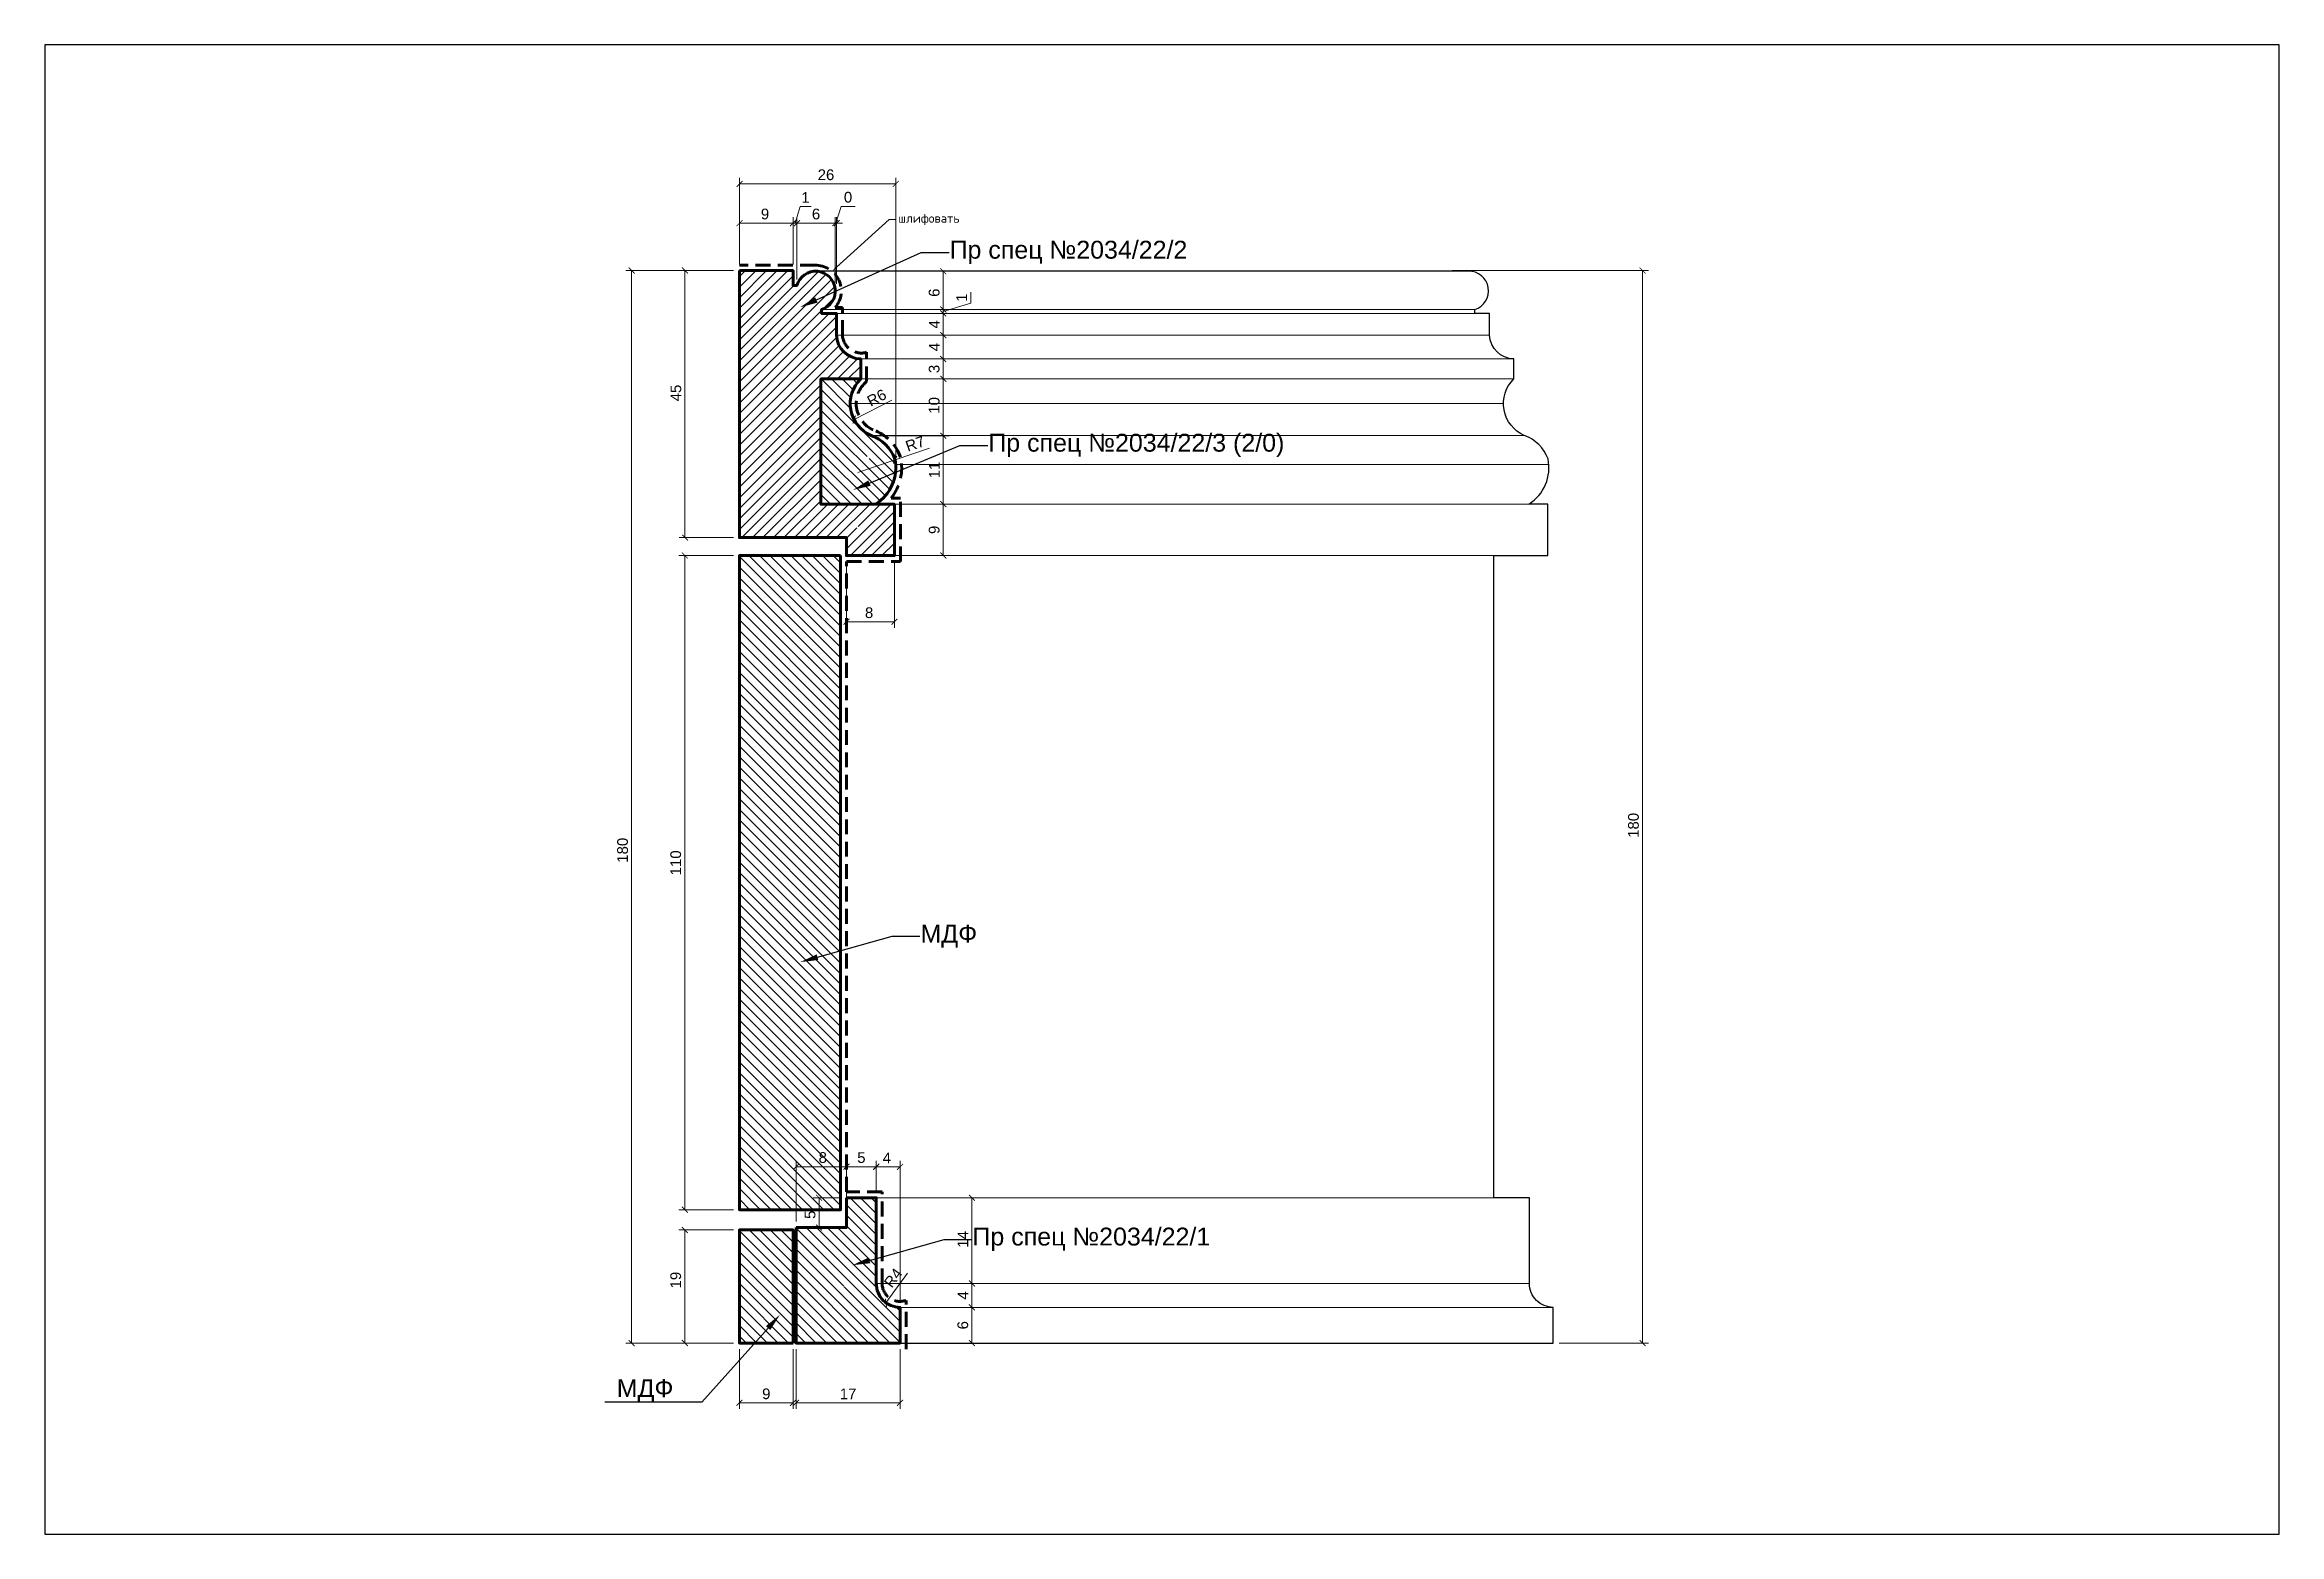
# Model space of a CAD drawing. Header units: inches. Extents: x 338 to 713, y 1045 to 1295.
import ezdxf
from ezdxf import colors
from ezdxf.entities.mleader import LeaderData, LeaderLine
from ezdxf.math import Vec2, Vec3

# ---------------------------------------------------------------- set-up
doc = ezdxf.new("R2010")
doc.units = ezdxf.units.IN
doc.header["$MEASUREMENT"] = 0
doc.linetypes.add('HIDDEN', pattern=[0.375, 0.25, -0.125])
doc.layers.add('Outside panel', color=7, linetype='Continuous', lineweight=18, true_color=0x7f5e57)
doc.layers.add('линия 50', color=1, linetype='Continuous', lineweight=140)
doc.layers.add('служебный слой РАЗМЕРЫ', color=7, linetype='Continuous', lineweight=9)
doc.layers.add('размеры в модели', color=7, linetype='Continuous')
doc.styles.get("Standard").update_dxf_attribs({"font": 'arial.ttf'})
doc.styles.add('ЕСКД профили текст', font='isocpeur.ttf')
doc.dimstyles.new('M_1', dxfattribs={"dimtxt": 1.8, "dimasz": 1, "dimexe": 1, "dimexo": 1, "dimgap": 0.6, "dimtad": 1, "dimdec": 0, "dimdsep": 46, "dimtxsty": 'Standard', "dimblk": 'ARCHTICK', "dimcen": -5, "dimclrd": 7, "dimclre": 7, "dimclrt": 7, "dimadec": 0, "dimazin": 0, "dimtfac": 1, "dimtdec": 0, "dimtmove": 0, "dimatfit": 3, "dimfxl": 1, "dimtolj": 1, "dimtzin": 0, "dimlwd": 5, "dimlwe": 5, "dimarcsym": 0})
pattern_1 = [(135, (-309787.5967, 95882.6299), (-0.8838834765, -0.8838834765), [])]
pattern_2 = [(135, (-305608.9844, 95518.2018), (-0.8838834765, -0.8838834765), [])]

msp = doc.modelspace()

# ---------------------------------------------------------------- blocks, each defined once
blk = doc.blocks.new('_ArchTick')
at = {"color": 0, "linetype": 'ByBlock', "const_width": 0.15}
blk.add_lwpolyline([(-0.5, -0.5), (0.5, 0.5)], dxfattribs=at)
blk = doc.blocks.new('*D32')
at = {"color": 7, "lineweight": 5, "ltscale": 1000, "transparency": 16777216}
for p, q in [((573.8, 1257.43), (606.74, 1257.43)), ((605.74, 1257.43), (605.74, 1077.43)), ((591.76, 1077.43), (606.74, 1077.43))]:
    blk.add_line(p, q, dxfattribs=at)
at = {"layer": 'Defpoints', "color": 0, "ltscale": 1000, "transparency": 16777216}
for p in [(572.8, 1257.43), (590.76, 1077.43), (605.74, 1077.43)]:
    blk.add_point(p, dxfattribs=at)
at = {"color": 7, "lineweight": 5, "ltscale": 1000, "transparency": 16777216}
for p, rotation in [((605.74, 1257.43), 90), ((605.74, 1077.43), 270)]:
    blk.add_blockref('_ArchTick', p, dxfattribs=dict(at, rotation=rotation))
at = {"color": 7, "ltscale": 1000, "transparency": 16777216, "insert": (604.22, 1164.32), "char_height": 1.8, "attachment_point": 5, "rotation": 90}
blk.add_mtext('\\A1;180', dxfattribs=at)
blk = doc.blocks.new('*D31')
at = {"layer": 'Defpoints', "color": 0, "ltscale": 1000, "transparency": 16777216}
for p in [(481.14, 1107), (477.14, 1101.82), (481.14, 1083.43)]:
    blk.add_point(p, dxfattribs=at)
at = {"layer": 'размеры в модели', "color": 7, "lineweight": 5, "ltscale": 1000, "transparency": 16777216}
for p, q in [((477.14, 1102.82), (477.14, 1108)), ((477.14, 1107), (481.14, 1107)), ((481.14, 1084.43), (481.14, 1108))]:
    blk.add_line(p, q, dxfattribs=at)
at = {"layer": 'размеры в модели', "color": 7, "lineweight": 5, "ltscale": 1000, "transparency": 16777216, "rotation": 180}
blk.add_blockref('_ArchTick', (477.14, 1107), dxfattribs=at)
at = {"layer": 'размеры в модели', "color": 7, "lineweight": 5, "ltscale": 1000, "transparency": 16777216}
blk.add_blockref('_ArchTick', (481.14, 1107), dxfattribs=at)
at = {"layer": 'размеры в модели', "color": 7, "ltscale": 1000, "transparency": 16777216, "insert": (478.92, 1108.5), "char_height": 1.8, "attachment_point": 5}
blk.add_mtext('\\A1;4', dxfattribs=at)
blk = doc.blocks.new('*D30')
at = {"layer": 'Defpoints', "color": 0, "ltscale": 1000, "transparency": 16777216}
for p in [(480.2, 1218.22), (480.2, 1209.61), (488.39, 1209.61)]:
    blk.add_point(p, dxfattribs=at)
at = {"layer": 'размеры в модели', "color": 7, "lineweight": 5, "ltscale": 1000, "transparency": 16777216}
for p, q in [((481.2, 1218.22), (489.39, 1218.22)), ((488.39, 1218.22), (488.39, 1209.61)), ((481.2, 1209.61), (489.39, 1209.61))]:
    blk.add_line(p, q, dxfattribs=at)
for p, rotation in [((488.39, 1218.22), 90), ((488.39, 1209.61), 270)]:
    blk.add_blockref('_ArchTick', p, dxfattribs=dict(at, rotation=rotation))
at = {"layer": 'размеры в модели', "color": 7, "ltscale": 1000, "transparency": 16777216, "insert": (486.87, 1213.91), "char_height": 1.8, "attachment_point": 5, "rotation": 90}
blk.add_mtext('\\A1;9', dxfattribs=at)
blk = doc.blocks.new('*D29')
at = {"layer": 'Defpoints', "color": 0, "ltscale": 1000, "transparency": 16777216}
for p in [(476.41, 1229.71), (480.2, 1218.22), (488.39, 1218.22)]:
    blk.add_point(p, dxfattribs=at)
at = {"layer": 'размеры в модели', "color": 7, "lineweight": 5, "ltscale": 1000, "transparency": 16777216}
for p, q in [((477.41, 1229.71), (489.39, 1229.71)), ((488.39, 1229.71), (488.39, 1218.22)), ((481.2, 1218.22), (489.39, 1218.22))]:
    blk.add_line(p, q, dxfattribs=at)
for p, rotation in [((488.39, 1229.71), 90), ((488.39, 1218.22), 270)]:
    blk.add_blockref('_ArchTick', p, dxfattribs=dict(at, rotation=rotation))
at = {"layer": 'размеры в модели', "color": 7, "ltscale": 1000, "transparency": 16777216, "insert": (486.89, 1223.97), "char_height": 1.8, "attachment_point": 5, "rotation": 90}
blk.add_mtext('\\A1;11', dxfattribs=at)
blk = doc.blocks.new('*D28')
at = {"layer": 'Defpoints', "color": 0, "ltscale": 1000, "transparency": 16777216}
for p in [(474.58, 1239.26), (476.41, 1229.71), (488.39, 1229.71)]:
    blk.add_point(p, dxfattribs=at)
at = {"layer": 'размеры в модели', "color": 7, "lineweight": 5, "ltscale": 1000, "transparency": 16777216}
for p, q in [((475.58, 1239.26), (489.39, 1239.26)), ((488.39, 1239.26), (488.39, 1229.71)), ((477.41, 1229.71), (489.39, 1229.71))]:
    blk.add_line(p, q, dxfattribs=at)
for p, rotation in [((488.39, 1239.26), 90), ((488.39, 1229.71), 270)]:
    blk.add_blockref('_ArchTick', p, dxfattribs=dict(at, rotation=rotation))
at = {"layer": 'размеры в модели', "color": 7, "ltscale": 1000, "transparency": 16777216, "insert": (486.87, 1234.8), "char_height": 1.8, "attachment_point": 5, "rotation": 90}
blk.add_mtext('\\A1;10', dxfattribs=at)
blk = doc.blocks.new('*D27')
at = {"layer": 'Defpoints', "color": 0, "ltscale": 1000, "transparency": 16777216}
for p in [(474.08, 1223.56), (480.31, 1225.66)]:
    blk.add_point(p, dxfattribs=at)
at = {"layer": 'размеры в модели', "color": 7, "lineweight": 5, "ltscale": 1000, "transparency": 16777216}
for p in [(486.1, 1227.61), (474.08, 1223.56)]:
    blk.add_line(p, (480.31, 1225.66), dxfattribs=at)
blk.add_arc((474.08, 1223.56), 6.58, 9.942, 20.0543, dxfattribs=at)
at = {"layer": 'размеры в модели', "color": 7, "lineweight": 5, "ltscale": 1000, "transparency": 16777216, "rotation": 198.6460962996273}
blk.add_blockref('_ArchTick', (480.31, 1225.66), dxfattribs=at)
at = {"layer": 'размеры в модели', "color": 7, "ltscale": 1000, "transparency": 16777216, "insert": (483.67, 1228.38), "char_height": 1.8, "attachment_point": 5, "rotation": 18.6461}
blk.add_mtext('\\A1;R7', dxfattribs=at)
blk = doc.blocks.new('*D26')
at = {"layer": 'Defpoints', "color": 0, "ltscale": 1000, "transparency": 16777216}
for p in [(478.61, 1235.1), (473.44, 1232.42)]:
    blk.add_point(p, dxfattribs=at)
at = {"layer": 'размеры в модели', "color": 7, "lineweight": 5, "ltscale": 1000, "transparency": 16777216}
blk.add_line((479.74, 1235.68), (473.44, 1232.42), dxfattribs=at)
at = {"layer": 'размеры в модели', "color": 7, "lineweight": 5, "ltscale": 1000, "transparency": 16777216, "rotation": 207.3453909267124}
blk.add_blockref('_ArchTick', (473.44, 1232.42), dxfattribs=at)
at = {"layer": 'размеры в модели', "color": 7, "ltscale": 1000, "transparency": 16777216, "insert": (477.22, 1236.09), "char_height": 1.8, "attachment_point": 5, "rotation": 27.3454}
blk.add_mtext('\\A1;R6', dxfattribs=at)
blk = doc.blocks.new('*D25')
at = {"layer": 'Defpoints', "color": 0, "ltscale": 1000, "transparency": 16777216}
for p in [(474.53, 1242.59), (474.58, 1239.26), (488.39, 1239.26)]:
    blk.add_point(p, dxfattribs=at)
at = {"layer": 'размеры в модели', "color": 7, "lineweight": 5, "ltscale": 1000, "transparency": 16777216}
for p, q in [((475.53, 1242.59), (489.39, 1242.59)), ((488.39, 1242.59), (488.39, 1239.26)), ((475.58, 1239.26), (489.39, 1239.26))]:
    blk.add_line(p, q, dxfattribs=at)
for p, rotation in [((488.39, 1242.59), 90), ((488.39, 1239.26), 270)]:
    blk.add_blockref('_ArchTick', p, dxfattribs=dict(at, rotation=rotation))
at = {"layer": 'размеры в модели', "color": 7, "ltscale": 1000, "transparency": 16777216, "insert": (486.87, 1240.92), "char_height": 1.8, "attachment_point": 5, "rotation": 90}
blk.add_mtext('\\A1;3', dxfattribs=at)
blk = doc.blocks.new('*D24')
at = {"layer": 'Defpoints', "color": 0, "ltscale": 1000, "transparency": 16777216}
for p in [(470.46, 1246.59), (474.53, 1242.59), (488.39, 1242.59)]:
    blk.add_point(p, dxfattribs=at)
at = {"layer": 'размеры в модели', "color": 7, "lineweight": 5, "ltscale": 1000, "transparency": 16777216}
for p, q in [((471.46, 1246.59), (489.39, 1246.59)), ((488.39, 1246.59), (488.39, 1242.59)), ((475.53, 1242.59), (489.39, 1242.59))]:
    blk.add_line(p, q, dxfattribs=at)
for p, rotation in [((488.39, 1246.59), 90), ((488.39, 1242.59), 270)]:
    blk.add_blockref('_ArchTick', p, dxfattribs=dict(at, rotation=rotation))
at = {"layer": 'размеры в модели', "color": 7, "ltscale": 1000, "transparency": 16777216, "insert": (486.89, 1244.59), "char_height": 1.8, "attachment_point": 5, "rotation": 90}
blk.add_mtext('\\A1;4', dxfattribs=at)
blk = doc.blocks.new('*D23')
at = {"layer": 'Defpoints', "color": 0, "ltscale": 1000, "transparency": 16777216}
for p in [(467.96, 1250.25), (470.46, 1246.59), (488.39, 1246.59)]:
    blk.add_point(p, dxfattribs=at)
at = {"layer": 'размеры в модели', "color": 7, "lineweight": 5, "ltscale": 1000, "transparency": 16777216}
for p, q in [((468.96, 1250.25), (489.39, 1250.25)), ((488.39, 1250.25), (488.39, 1246.59)), ((471.46, 1246.59), (489.39, 1246.59))]:
    blk.add_line(p, q, dxfattribs=at)
for p, rotation in [((488.39, 1250.25), 90), ((488.39, 1246.59), 270)]:
    blk.add_blockref('_ArchTick', p, dxfattribs=dict(at, rotation=rotation))
at = {"layer": 'размеры в модели', "color": 7, "ltscale": 1000, "transparency": 16777216, "insert": (486.89, 1248.42), "char_height": 1.8, "attachment_point": 5, "rotation": 90}
blk.add_mtext('\\A1;4', dxfattribs=at)
blk = doc.blocks.new('*D22')
at = {"layer": 'Defpoints', "color": 0, "ltscale": 1000, "transparency": 16777216}
for p in [(467.96, 1250.89), (467.96, 1250.25), (488.39, 1250.25)]:
    blk.add_point(p, dxfattribs=at)
at = {"layer": 'размеры в модели', "color": 7, "lineweight": 5, "ltscale": 1000, "transparency": 16777216}
for p, q in [((493, 1251.95), (493, 1253.81)), ((468.96, 1250.89), (489.39, 1250.89)), ((468.96, 1250.25), (489.39, 1250.25)), ((488.39, 1250.57), (493, 1251.95)), ((488.39, 1250.89), (488.39, 1251.89)), ((488.39, 1250.89), (488.39, 1250.25)), ((488.39, 1250.89), (488.39, 1250.25)), ((488.39, 1250.25), (488.39, 1249.25))]:
    blk.add_line(p, q, dxfattribs=at)
for p, rotation in [((488.39, 1250.89), 270), ((488.39, 1250.25), 90)]:
    blk.add_blockref('_ArchTick', p, dxfattribs=dict(at, rotation=rotation))
at = {"layer": 'размеры в модели', "color": 7, "ltscale": 1000, "transparency": 16777216, "insert": (491.49, 1252.88), "char_height": 1.8, "attachment_point": 5, "rotation": 90}
blk.add_mtext('\\A1;1', dxfattribs=at)
blk = doc.blocks.new('*D21')
at = {"layer": 'Defpoints', "color": 0, "ltscale": 1000, "transparency": 16777216}
for p in [(466.99, 1257.32), (467.96, 1250.89), (488.39, 1250.89)]:
    blk.add_point(p, dxfattribs=at)
at = {"layer": 'размеры в модели', "color": 7, "lineweight": 5, "ltscale": 1000, "transparency": 16777216}
for p, q in [((467.99, 1257.32), (489.39, 1257.32)), ((488.39, 1257.32), (488.39, 1250.89)), ((468.96, 1250.89), (489.39, 1250.89))]:
    blk.add_line(p, q, dxfattribs=at)
for p, rotation in [((488.39, 1257.32), 90), ((488.39, 1250.89), 270)]:
    blk.add_blockref('_ArchTick', p, dxfattribs=dict(at, rotation=rotation))
at = {"layer": 'размеры в модели', "color": 7, "ltscale": 1000, "transparency": 16777216, "insert": (486.87, 1253.72), "char_height": 1.8, "attachment_point": 5, "rotation": 90}
blk.add_mtext('\\A1;6', dxfattribs=at)
blk = doc.blocks.new('*D20')
at = {"layer": 'Defpoints', "color": 0, "ltscale": 1000, "transparency": 16777216}
for p in [(470.5, 1265.39), (470.26, 1254.36), (470.5, 1254.21)]:
    blk.add_point(p, dxfattribs=at)
at = {"layer": 'размеры в модели', "color": 7, "lineweight": 5, "ltscale": 1000, "transparency": 16777216}
for p, q in [((470.38, 1265.39), (471.23, 1268.21)), ((471.23, 1268.21), (473.6, 1268.21)), ((470.26, 1265.39), (469.26, 1265.39)), ((470.26, 1255.36), (470.26, 1266.39)), ((470.26, 1265.39), (470.5, 1265.39)), ((470.26, 1265.39), (470.5, 1265.39)), ((470.5, 1255.21), (470.5, 1266.39)), ((470.5, 1265.39), (471.5, 1265.39))]:
    blk.add_line(p, q, dxfattribs=at)
blk.add_blockref('_ArchTick', (470.26, 1265.39), dxfattribs=at)
at = {"layer": 'размеры в модели', "color": 7, "lineweight": 5, "ltscale": 1000, "transparency": 16777216, "rotation": 180}
blk.add_blockref('_ArchTick', (470.5, 1265.39), dxfattribs=at)
at = {"layer": 'размеры в модели', "color": 7, "ltscale": 1000, "transparency": 16777216, "insert": (472.41, 1269.73), "char_height": 1.8, "attachment_point": 5}
blk.add_mtext('\\A1;0', dxfattribs=at)
blk = doc.blocks.new('*D19')
at = {"layer": 'Defpoints', "color": 0, "ltscale": 1000, "transparency": 16777216}
for p in [(470.26, 1265.39), (463.83, 1254.93), (470.26, 1254.36)]:
    blk.add_point(p, dxfattribs=at)
at = {"layer": 'размеры в модели', "color": 7, "lineweight": 5, "ltscale": 1000, "transparency": 16777216}
for p, q in [((463.83, 1255.93), (463.83, 1266.39)), ((463.83, 1265.39), (470.26, 1265.39)), ((470.26, 1255.36), (470.26, 1266.39))]:
    blk.add_line(p, q, dxfattribs=at)
at = {"layer": 'размеры в модели', "color": 7, "lineweight": 5, "ltscale": 1000, "transparency": 16777216, "rotation": 180}
blk.add_blockref('_ArchTick', (463.83, 1265.39), dxfattribs=at)
at = {"layer": 'размеры в модели', "color": 7, "lineweight": 5, "ltscale": 1000, "transparency": 16777216}
blk.add_blockref('_ArchTick', (470.26, 1265.39), dxfattribs=at)
at = {"layer": 'размеры в модели', "color": 7, "ltscale": 1000, "transparency": 16777216, "insert": (467.04, 1266.91), "char_height": 1.8, "attachment_point": 5}
blk.add_mtext('\\A1;6', dxfattribs=at)
blk = doc.blocks.new('*D18')
at = {"layer": 'Defpoints', "color": 0, "ltscale": 1000, "transparency": 16777216}
for p in [(463.83, 1265.39), (463.19, 1257.43), (463.83, 1254.93)]:
    blk.add_point(p, dxfattribs=at)
at = {"layer": 'размеры в модели', "color": 7, "lineweight": 5, "ltscale": 1000, "transparency": 16777216}
for p, q in [((463.51, 1265.39), (464.35, 1268.19)), ((464.35, 1268.19), (466.21, 1268.19)), ((463.19, 1265.39), (462.19, 1265.39)), ((463.19, 1258.43), (463.19, 1266.39)), ((463.19, 1265.39), (463.83, 1265.39)), ((463.19, 1265.39), (463.83, 1265.39)), ((463.83, 1255.93), (463.83, 1266.39)), ((463.83, 1265.39), (464.83, 1265.39))]:
    blk.add_line(p, q, dxfattribs=at)
blk.add_blockref('_ArchTick', (463.19, 1265.39), dxfattribs=at)
at = {"layer": 'размеры в модели', "color": 7, "lineweight": 5, "ltscale": 1000, "transparency": 16777216, "rotation": 180}
blk.add_blockref('_ArchTick', (463.83, 1265.39), dxfattribs=at)
at = {"layer": 'размеры в модели', "color": 7, "ltscale": 1000, "transparency": 16777216, "insert": (465.28, 1269.7), "char_height": 1.8, "attachment_point": 5}
blk.add_mtext('\\A1;1', dxfattribs=at)
blk = doc.blocks.new('*D17')
at = {"layer": 'Defpoints', "color": 0, "ltscale": 1000, "transparency": 16777216}
for p in [(463.19, 1265.39), (454.2, 1257.43), (463.19, 1257.43)]:
    blk.add_point(p, dxfattribs=at)
at = {"layer": 'размеры в модели', "color": 7, "lineweight": 5, "ltscale": 1000, "transparency": 16777216}
for p, q in [((454.2, 1258.43), (454.2, 1266.39)), ((454.2, 1265.39), (463.19, 1265.39)), ((463.19, 1258.43), (463.19, 1266.39))]:
    blk.add_line(p, q, dxfattribs=at)
at = {"layer": 'размеры в модели', "color": 7, "lineweight": 5, "ltscale": 1000, "transparency": 16777216, "rotation": 180}
blk.add_blockref('_ArchTick', (454.2, 1265.39), dxfattribs=at)
at = {"layer": 'размеры в модели', "color": 7, "lineweight": 5, "ltscale": 1000, "transparency": 16777216}
blk.add_blockref('_ArchTick', (463.19, 1265.39), dxfattribs=at)
at = {"layer": 'размеры в модели', "color": 7, "ltscale": 1000, "transparency": 16777216, "insert": (458.48, 1266.91), "char_height": 1.8, "attachment_point": 5}
blk.add_mtext('\\A1;9', dxfattribs=at)
blk = doc.blocks.new('*D16')
at = {"layer": 'Defpoints', "color": 0, "ltscale": 1000, "transparency": 16777216}
for p in [(472.15, 1209.61), (480.2, 1209.61), (480.2, 1198.49)]:
    blk.add_point(p, dxfattribs=at)
at = {"layer": 'размеры в модели', "color": 7, "lineweight": 5, "ltscale": 1000, "transparency": 16777216}
for p, q in [((472.15, 1208.61), (472.15, 1197.49)), ((480.2, 1208.61), (480.2, 1197.49)), ((472.15, 1198.49), (480.2, 1198.49))]:
    blk.add_line(p, q, dxfattribs=at)
at = {"layer": 'размеры в модели', "color": 7, "lineweight": 5, "ltscale": 1000, "transparency": 16777216, "rotation": 180}
blk.add_blockref('_ArchTick', (472.15, 1198.49), dxfattribs=at)
at = {"layer": 'размеры в модели', "color": 7, "lineweight": 5, "ltscale": 1000, "transparency": 16777216}
blk.add_blockref('_ArchTick', (480.2, 1198.49), dxfattribs=at)
at = {"layer": 'размеры в модели', "color": 7, "ltscale": 1000, "transparency": 16777216, "insert": (475.94, 1200), "char_height": 1.8, "attachment_point": 5}
blk.add_mtext('\\A1;8', dxfattribs=at)
blk = doc.blocks.new('*D15')
at = {"layer": 'Defpoints', "color": 0, "ltscale": 1000, "transparency": 16777216}
for p in [(467.56, 1101.82), (472.19, 1101.82), (472.15, 1096.83)]:
    blk.add_point(p, dxfattribs=at)
at = {"layer": 'размеры в модели', "color": 7, "lineweight": 5, "ltscale": 1000, "transparency": 16777216}
for p, q in [((471.19, 1101.82), (466.56, 1101.82)), ((467.56, 1096.83), (467.56, 1101.82)), ((471.15, 1096.83), (466.56, 1096.83))]:
    blk.add_line(p, q, dxfattribs=at)
for p, rotation in [((467.56, 1101.82), 90), ((467.56, 1096.83), 270)]:
    blk.add_blockref('_ArchTick', p, dxfattribs=dict(at, rotation=rotation))
at = {"layer": 'размеры в модели', "color": 7, "ltscale": 1000, "transparency": 16777216, "insert": (466.04, 1098.97), "char_height": 1.8, "attachment_point": 5, "rotation": 90}
blk.add_mtext('\\A1;5', dxfattribs=at)
blk = doc.blocks.new('*D14')
at = {"layer": 'Defpoints', "color": 0, "ltscale": 1000, "transparency": 16777216}
for p in [(478.77, 1084.21), (481.14, 1087.43)]:
    blk.add_point(p, dxfattribs=at)
at = {"layer": 'размеры в модели', "color": 7, "lineweight": 5, "ltscale": 1000, "transparency": 16777216}
blk.add_line((482.4, 1089.15), (478.77, 1084.21), dxfattribs=at)
at = {"layer": 'размеры в модели', "color": 7, "lineweight": 5, "ltscale": 1000, "transparency": 16777216, "rotation": 233.725737259468}
blk.add_blockref('_ArchTick', (478.77, 1084.21), dxfattribs=at)
at = {"layer": 'размеры в модели', "color": 7, "ltscale": 1000, "transparency": 16777216, "insert": (479.98, 1088.39), "char_height": 1.8, "attachment_point": 5, "rotation": 53.7257}
blk.add_mtext('\\A1;R4', dxfattribs=at)
blk = doc.blocks.new('*D13')
at = {"layer": 'Defpoints', "color": 0, "ltscale": 1000, "transparency": 16777216}
for p in [(481.14, 1083.43), (481.14, 1077.43), (493.2, 1077.43)]:
    blk.add_point(p, dxfattribs=at)
at = {"layer": 'размеры в модели', "color": 7, "lineweight": 5, "ltscale": 1000, "transparency": 16777216}
for p, q in [((482.14, 1083.43), (494.2, 1083.43)), ((493.2, 1083.43), (493.2, 1077.43)), ((482.14, 1077.43), (494.2, 1077.43))]:
    blk.add_line(p, q, dxfattribs=at)
for p, rotation in [((493.2, 1083.43), 90), ((493.2, 1077.43), 270)]:
    blk.add_blockref('_ArchTick', p, dxfattribs=dict(at, rotation=rotation))
at = {"layer": 'размеры в модели', "color": 7, "ltscale": 1000, "transparency": 16777216, "insert": (491.68, 1080.43), "char_height": 1.8, "attachment_point": 5, "rotation": 90}
blk.add_mtext('\\A1;6', dxfattribs=at)
blk = doc.blocks.new('*D12')
at = {"layer": 'Defpoints', "color": 0, "ltscale": 1000, "transparency": 16777216}
for p in [(477.14, 1087.43), (481.14, 1083.43), (493.2, 1083.43)]:
    blk.add_point(p, dxfattribs=at)
at = {"layer": 'размеры в модели', "color": 7, "lineweight": 5, "ltscale": 1000, "transparency": 16777216}
for p, q in [((478.14, 1087.43), (494.2, 1087.43)), ((493.2, 1087.43), (493.2, 1083.43)), ((482.14, 1083.43), (494.2, 1083.43))]:
    blk.add_line(p, q, dxfattribs=at)
for p, rotation in [((493.2, 1087.43), 90), ((493.2, 1083.43), 270)]:
    blk.add_blockref('_ArchTick', p, dxfattribs=dict(at, rotation=rotation))
at = {"layer": 'размеры в модели', "color": 7, "ltscale": 1000, "transparency": 16777216, "insert": (491.7, 1085.43), "char_height": 1.8, "attachment_point": 5, "rotation": 90}
blk.add_mtext('\\A1;4', dxfattribs=at)
blk = doc.blocks.new('*D11')
at = {"layer": 'Defpoints', "color": 0, "ltscale": 1000, "transparency": 16777216}
for p in [(477.14, 1101.82), (477.14, 1087.43), (493.2, 1087.43)]:
    blk.add_point(p, dxfattribs=at)
at = {"layer": 'размеры в модели', "color": 7, "lineweight": 5, "ltscale": 1000, "transparency": 16777216}
for p, q in [((478.14, 1101.82), (494.2, 1101.82)), ((493.2, 1101.82), (493.2, 1087.43)), ((478.14, 1087.43), (494.2, 1087.43))]:
    blk.add_line(p, q, dxfattribs=at)
for p, rotation in [((493.2, 1101.82), 90), ((493.2, 1087.43), 270)]:
    blk.add_blockref('_ArchTick', p, dxfattribs=dict(at, rotation=rotation))
at = {"layer": 'размеры в модели', "color": 7, "ltscale": 1000, "transparency": 16777216, "insert": (491.69, 1094.84), "char_height": 1.8, "attachment_point": 5, "rotation": 90}
blk.add_mtext('\\A1;14', dxfattribs=at)
blk = doc.blocks.new('*D10')
at = {"layer": 'Defpoints', "color": 0, "ltscale": 1000, "transparency": 16777216}
for p in [(477.14, 1107.04), (477.14, 1101.82), (472.15, 1096.83)]:
    blk.add_point(p, dxfattribs=at)
at = {"layer": 'размеры в модели', "color": 7, "lineweight": 5, "ltscale": 1000, "transparency": 16777216}
for p, q in [((472.15, 1097.83), (472.15, 1108.04)), ((472.15, 1107.04), (477.14, 1107.04)), ((477.14, 1102.82), (477.14, 1108.04))]:
    blk.add_line(p, q, dxfattribs=at)
at = {"layer": 'размеры в модели', "color": 7, "lineweight": 5, "ltscale": 1000, "transparency": 16777216, "rotation": 180}
blk.add_blockref('_ArchTick', (472.15, 1107.04), dxfattribs=at)
at = {"layer": 'размеры в модели', "color": 7, "lineweight": 5, "ltscale": 1000, "transparency": 16777216}
blk.add_blockref('_ArchTick', (477.14, 1107.04), dxfattribs=at)
at = {"layer": 'размеры в модели', "color": 7, "ltscale": 1000, "transparency": 16777216, "insert": (474.65, 1108.56), "char_height": 1.8, "attachment_point": 5}
blk.add_mtext('\\A1;5', dxfattribs=at)
blk = doc.blocks.new('*D9')
at = {"layer": 'Defpoints', "color": 0, "ltscale": 1000, "transparency": 16777216}
for p in [(472.15, 1107.04), (463.69, 1096.83), (472.15, 1096.83)]:
    blk.add_point(p, dxfattribs=at)
at = {"layer": 'размеры в модели', "color": 7, "lineweight": 5, "ltscale": 1000, "transparency": 16777216}
for p, q in [((463.69, 1097.83), (463.69, 1108.04)), ((463.69, 1107.04), (472.15, 1107.04)), ((472.15, 1097.83), (472.15, 1108.04))]:
    blk.add_line(p, q, dxfattribs=at)
at = {"layer": 'размеры в модели', "color": 7, "lineweight": 5, "ltscale": 1000, "transparency": 16777216, "rotation": 180}
blk.add_blockref('_ArchTick', (463.69, 1107.04), dxfattribs=at)
at = {"layer": 'размеры в модели', "color": 7, "lineweight": 5, "ltscale": 1000, "transparency": 16777216}
blk.add_blockref('_ArchTick', (472.15, 1107.04), dxfattribs=at)
at = {"layer": 'размеры в модели', "color": 7, "ltscale": 1000, "transparency": 16777216, "insert": (468.17, 1108.56), "char_height": 1.8, "attachment_point": 5}
blk.add_mtext('\\A1;8', dxfattribs=at)
blk = doc.blocks.new('*D8')
at = {"layer": 'Defpoints', "color": 0, "ltscale": 1000, "transparency": 16777216}
for p in [(454.19, 1096.43), (445.02, 1077.43), (454.19, 1077.43)]:
    blk.add_point(p, dxfattribs=at)
at = {"layer": 'размеры в модели', "color": 7, "lineweight": 5, "ltscale": 1000, "transparency": 16777216}
for p, q in [((453.19, 1096.43), (444.02, 1096.43)), ((445.02, 1096.43), (445.02, 1077.43)), ((453.19, 1077.43), (444.02, 1077.43))]:
    blk.add_line(p, q, dxfattribs=at)
for p, rotation in [((445.02, 1096.43), 90), ((445.02, 1077.43), 270)]:
    blk.add_blockref('_ArchTick', p, dxfattribs=dict(at, rotation=rotation))
at = {"layer": 'размеры в модели', "color": 7, "ltscale": 1000, "transparency": 16777216, "insert": (443.5, 1088), "char_height": 1.8, "attachment_point": 5, "rotation": 90}
blk.add_mtext('\\A1;19', dxfattribs=at)
blk = doc.blocks.new('*D7')
at = {"layer": 'Defpoints', "color": 0, "ltscale": 1000, "transparency": 16777216}
for p in [(454.19, 1209.61), (445.02, 1099.82), (454.19, 1099.82)]:
    blk.add_point(p, dxfattribs=at)
at = {"layer": 'размеры в модели', "color": 7, "lineweight": 5, "ltscale": 1000, "transparency": 16777216}
for p, q in [((453.19, 1209.61), (444.02, 1209.61)), ((445.02, 1209.61), (445.02, 1099.82)), ((453.19, 1099.82), (444.02, 1099.82))]:
    blk.add_line(p, q, dxfattribs=at)
for p, rotation in [((445.02, 1209.61), 90), ((445.02, 1099.82), 270)]:
    blk.add_blockref('_ArchTick', p, dxfattribs=dict(at, rotation=rotation))
at = {"layer": 'размеры в модели', "color": 7, "ltscale": 1000, "transparency": 16777216, "insert": (443.5, 1158.03), "char_height": 1.8, "attachment_point": 5, "rotation": 90}
blk.add_mtext('\\A1;110', dxfattribs=at)
blk = doc.blocks.new('*D6')
at = {"layer": 'Defpoints', "color": 0, "ltscale": 1000, "transparency": 16777216}
for p in [(454.2, 1257.43), (445.05, 1212.61), (454.2, 1212.61)]:
    blk.add_point(p, dxfattribs=at)
at = {"layer": 'размеры в модели', "color": 7, "lineweight": 5, "ltscale": 1000, "transparency": 16777216}
for p, q in [((453.2, 1257.43), (444.05, 1257.43)), ((445.05, 1257.43), (445.05, 1212.61)), ((453.2, 1212.61), (444.05, 1212.61))]:
    blk.add_line(p, q, dxfattribs=at)
for p, rotation in [((445.05, 1257.43), 90), ((445.05, 1212.61), 270)]:
    blk.add_blockref('_ArchTick', p, dxfattribs=dict(at, rotation=rotation))
at = {"layer": 'размеры в модели', "color": 7, "ltscale": 1000, "transparency": 16777216, "insert": (443.53, 1236.88), "char_height": 1.8, "attachment_point": 5, "rotation": 90}
blk.add_mtext('\\A1;45', dxfattribs=at)
blk = doc.blocks.new('*D3')
at = {"layer": 'Defpoints', "color": 0, "ltscale": 1000, "transparency": 16777216}
for p in [(480.42, 1271.98), (454.2, 1257.43), (480.42, 1224.32)]:
    blk.add_point(p, dxfattribs=at)
at = {"layer": 'размеры в модели', "color": 7, "lineweight": 5, "ltscale": 1000, "transparency": 16777216}
for p, q in [((454.2, 1258.43), (454.2, 1272.98)), ((454.2, 1271.98), (480.42, 1271.98)), ((480.42, 1225.32), (480.42, 1272.98))]:
    blk.add_line(p, q, dxfattribs=at)
at = {"layer": 'размеры в модели', "color": 7, "lineweight": 5, "ltscale": 1000, "transparency": 16777216, "rotation": 180}
blk.add_blockref('_ArchTick', (454.2, 1271.98), dxfattribs=at)
at = {"layer": 'размеры в модели', "color": 7, "lineweight": 5, "ltscale": 1000, "transparency": 16777216}
blk.add_blockref('_ArchTick', (480.42, 1271.98), dxfattribs=at)
at = {"layer": 'размеры в модели', "color": 7, "ltscale": 1000, "transparency": 16777216, "insert": (468.71, 1273.5), "char_height": 1.8, "attachment_point": 5}
blk.add_mtext('\\A1;26', dxfattribs=at)
blk = doc.blocks.new('*D2')
at = {"layer": 'Defpoints', "color": 0, "ltscale": 1000, "transparency": 16777216}
for p in [(454.2, 1257.43), (436.1, 1077.43), (454.19, 1077.43)]:
    blk.add_point(p, dxfattribs=at)
at = {"layer": 'размеры в модели', "color": 7, "lineweight": 5, "ltscale": 1000, "transparency": 16777216}
for p, q in [((453.2, 1257.43), (435.1, 1257.43)), ((436.1, 1257.43), (436.1, 1077.43)), ((453.19, 1077.43), (435.1, 1077.43))]:
    blk.add_line(p, q, dxfattribs=at)
for p, rotation in [((436.1, 1257.43), 90), ((436.1, 1077.43), 270)]:
    blk.add_blockref('_ArchTick', p, dxfattribs=dict(at, rotation=rotation))
at = {"layer": 'размеры в модели', "color": 7, "ltscale": 1000, "transparency": 16777216, "insert": (434.58, 1160.14), "char_height": 1.8, "attachment_point": 5, "rotation": 90}
blk.add_mtext('\\A1;180', dxfattribs=at)

# ---------------------------------------------------------------- dimensions: what is measured, and where the dimension line sits
at = {"color": 5, "ltscale": 1000}
dim = msp.add_linear_dim(base=(605.74, 1077.43), p1=(572.8, 1257.43), p2=(590.76, 1077.43), angle=90, dimstyle='M_1', dxfattribs=at)
dim.commit()
dim.dimension.update_dxf_attribs({"geometry": '*D32', "text_midpoint": (605.74, 1164.32), "dimtype": 128})
at = {"layer": 'размеры в модели', "color": 5, "ltscale": 1000}
for base, p1, p2, picture, middle in [((480.42, 1271.98), (454.2, 1257.43), (480.42, 1224.32), '*D3', (468.71, 1271.98)), ((463.19, 1265.39), (454.2, 1257.43), (463.19, 1257.43), '*D17', (458.48, 1265.39)), ((480.2, 1198.49), (472.15, 1209.61), (480.2, 1209.61), '*D16', (475.94, 1198.49)), ((472.15, 1107.04), (463.69, 1096.83), (472.15, 1096.83), '*D9', (468.17, 1107.04)), ((481.14, 1107), (477.14, 1101.82), (481.14, 1083.43), '*D31', (478.92, 1107))]:
    dim = msp.add_linear_dim(base=base, p1=p1, p2=p2, dimstyle='M_1', dxfattribs=at)
    dim.commit()
    dim.dimension.update_dxf_attribs({"geometry": picture, "text_midpoint": middle, "dimtype": 128})
for base, p1, p2, picture, middle in [((463.83, 1265.39), (463.19, 1257.43), (463.83, 1254.93), '*D18', (464.95, 1269.7)), ((470.26, 1265.39), (463.83, 1254.93), (470.26, 1254.36), '*D19', (467.04, 1266.91)), ((470.5, 1265.39), (470.26, 1254.36), (470.5, 1254.21), '*D20', (471.83, 1269.73)), ((477.14, 1107.04), (472.15, 1096.83), (477.14, 1101.82), '*D10', (474.65, 1108.56))]:
    dim = msp.add_linear_dim(base=base, p1=p1, p2=p2, dimstyle='M_1', dxfattribs=at)
    dim.commit()
    dim.dimension.update_dxf_attribs({"geometry": picture, "text_midpoint": middle})
for base, p1, p2, picture, middle in [((436.1, 1077.43), (454.2, 1257.43), (454.19, 1077.43), '*D2', (436.1, 1160.14)), ((445.05, 1212.61), (454.2, 1257.43), (454.2, 1212.61), '*D6', (445.05, 1236.88)), ((488.39, 1250.89), (466.99, 1257.32), (467.96, 1250.89), '*D21', (488.39, 1253.72)), ((488.39, 1229.71), (474.58, 1239.26), (476.41, 1229.71), '*D28', (488.39, 1234.8)), ((445.02, 1099.82), (454.19, 1209.61), (454.19, 1099.82), '*D7', (445.02, 1158.03)), ((467.56, 1101.82), (472.15, 1096.83), (472.19, 1101.82), '*D15', (467.56, 1098.97)), ((493.2, 1087.43), (477.14, 1101.82), (477.14, 1087.43), '*D11', (493.2, 1094.84)), ((445.02, 1077.43), (454.19, 1096.43), (454.19, 1077.43), '*D8', (445.02, 1088))]:
    dim = msp.add_linear_dim(base=base, p1=p1, p2=p2, angle=90, dimstyle='M_1', dxfattribs=at)
    dim.commit()
    dim.dimension.update_dxf_attribs({"geometry": picture, "text_midpoint": middle, "dimtype": 128})
for base, p1, p2, picture, middle in [((488.39, 1250.25), (467.96, 1250.89), (467.96, 1250.25), '*D22', (491.49, 1252.55)), ((488.39, 1246.59), (467.96, 1250.25), (470.46, 1246.59), '*D23', (486.89, 1248.42)), ((488.39, 1242.59), (470.46, 1246.59), (474.53, 1242.59), '*D24', (486.89, 1244.59)), ((488.39, 1239.26), (474.53, 1242.59), (474.58, 1239.26), '*D25', (486.87, 1240.92)), ((488.39, 1218.22), (476.41, 1229.71), (480.2, 1218.22), '*D29', (486.89, 1223.97)), ((488.39, 1209.61), (480.2, 1218.22), (480.2, 1209.61), '*D30', (486.87, 1213.91)), ((493.2, 1083.43), (477.14, 1087.43), (481.14, 1083.43), '*D12', (491.7, 1085.43)), ((493.2, 1077.43), (481.14, 1083.43), (481.14, 1077.43), '*D13', (491.68, 1080.43))]:
    dim = msp.add_linear_dim(base=base, p1=p1, p2=p2, angle=90, dimstyle='M_1', dxfattribs=at)
    dim.commit()
    dim.dimension.update_dxf_attribs({"geometry": picture, "text_midpoint": middle})
for center, mpoint, picture, middle in [((478.61, 1235.1), (473.44, 1232.42), '*D26', (477.92, 1234.74)), ((481.14, 1087.43), (478.77, 1084.21), '*D14', (481.19, 1087.5))]:
    dim = msp.add_radius_dim(center=center, mpoint=mpoint, dimstyle='M_1', dxfattribs=at)
    dim.commit()
    dim.dimension.update_dxf_attribs({"geometry": picture, "text_midpoint": middle, "dimtype": 132})
dim = msp.add_radius_dim(center=(474.08, 1223.56), mpoint=(480.31, 1225.66), dimstyle='M_1', dxfattribs=at)
dim.commit()
dim.dimension.update_dxf_attribs({"geometry": '*D27', "text_midpoint": (483.67, 1228.38)})
for base, p1, p2 in [((463.19, 1067.41), (454.19, 1077.43), (463.19, 1077.43)), ((481.14, 1067.41), (463.69, 1077.43), (481.14, 1077.43))]:
    msp.add_linear_dim(base=base, p1=p1, p2=p2, dimstyle='M_1', dxfattribs=at).render()

# ---------------------------------------------------------------- hatches: boundary and pattern name
at = {"layer": 'Outside panel', "ltscale": 1000}
h = msp.add_hatch(dxfattribs=at)
h.set_pattern_fill('ANSI31', color=256, scale=10)
h.set_pattern_definition([(45, (-305608.9844, 95518.2018), (-0.8838834765, 0.8838834765), [])])
h.paths.add_polyline_path([(463.19, 1257.43), (454.19, 1257.43), (454.19, 1212.61), (472.15, 1212.61), (472.15, 1209.61), (480.2, 1209.61), (480.2, 1211.27), (474.48, 1214.03, -1), (473.91, 1214.3, -1), (474.48, 1214.03), (480.2, 1211.27), (480.2, 1218.22), (467.85, 1218.22), (467.85, 1239.26), (474.53, 1239.26), (474.53, 1242.59, -0.395599), (470.46, 1246.59), (470.46, 1250.25), (467.96, 1250.25), (467.96, 1250.89, 1.680182), (463.83, 1254.93), (463.19, 1254.93)])
h = msp.add_hatch(dxfattribs=at)
h.set_pattern_fill('ANSI31', color=256, scale=10, angle=90)
h.set_pattern_definition(pattern_2)
h.paths.add_polyline_path([(474.53, 1239.26), (467.85, 1239.26), (467.85, 1218.22), (477.03, 1218.22, 0.2669), (480.41, 1224.55), (476.2, 1226.07, -1), (475.62, 1226.28, -1), (476.2, 1226.07), (480.41, 1224.55, 0.044408), (480.26, 1225.82, 0.223867), (476.27, 1229.76, -0.531016)])
h = msp.add_hatch(dxfattribs=at)
h.set_pattern_fill('ANSI31', color=5, scale=10, angle=90)
h.set_pattern_definition(pattern_1)
h.paths.add_polyline_path([(471.15, 1209.61), (454.19, 1209.61), (454.19, 1099.82), (471.15, 1099.82), (471.15, 1168.69), (462.65, 1171.77, -1), (462.07, 1171.98, -1), (462.65, 1171.77), (471.15, 1168.69)])
h = msp.add_hatch(dxfattribs=at)
h.set_pattern_fill('ANSI31', color=256, scale=10, angle=90)
h.set_pattern_definition(pattern_2)
h.paths.add_polyline_path([(477.14, 1101.82), (472.15, 1101.82), (472.15, 1096.83), (463.69, 1096.83), (463.69, 1077.43), (481.14, 1077.43), (481.14, 1083.43, -0.414214), (477.14, 1087.43), (477.14, 1091.88), (471.73, 1086.93, -1), (471.27, 1086.5, -1), (471.73, 1086.93), (477.14, 1091.88)])
h = msp.add_hatch(dxfattribs=at)
h.set_pattern_fill('ANSI31', color=5, scale=10, angle=90)
h.set_pattern_definition(pattern_1)
h.paths.add_polyline_path([(463.19, 1096.43), (454.19, 1096.43), (454.19, 1077.43), (463.19, 1077.43)])

# ---------------------------------------------------------------- linework, layer by layer
at = {"color": 7, "lineweight": 15, "ltscale": 1000}
for p, q in [((467.96, 1250.89), (577.58, 1250.89)), ((468.13, 1250.25), (580.08, 1250.25)), ((470.46, 1246.59), (580.08, 1246.59)), ((474.53, 1242.59), (584.15, 1242.59)), ((474.58, 1239.26), (584.15, 1239.26)), ((472.83, 1235.1), (582.41, 1235.1)), ((476.32, 1229.76), (585.9, 1229.76)), ((480.44, 1224.9), (590.02, 1224.9)), ((477.03, 1218.22), (589.83, 1218.22)), ((480.2, 1209.61), (589.83, 1209.61)), ((476.5, 1101.82), (586.76, 1101.82)), ((477.14, 1087.43), (586.76, 1087.43)), ((481.14, 1083.43), (590.76, 1083.43))]:
    msp.add_line(p, q, dxfattribs=at)
at = {"color": 6, "ltscale": 1000}
msp.add_lwpolyline([(337.6, 1045.34), (712.6, 1045.34), (712.6, 1295.34), (337.6, 1295.34)], close=True, dxfattribs=at)
at = {"color": 7}
msp.add_lwpolyline([(481.14, 1077.43), (590.76, 1077.43), (590.76, 1083.43, -0.414214), (586.76, 1087.43), (586.76, 1101.82), (580.77, 1101.82), (580.77, 1209.61), (589.83, 1209.61), (589.83, 1218.22), (586.66, 1218.22), (586.66, 1218.22, 0.315042), (589.88, 1225.82, 0.223867), (585.9, 1229.76, -0.531016), (584.15, 1239.26), (584.15, 1242.59, -0.395599), (580.08, 1246.59), (580.08, 1250.25), (577.58, 1250.25), (577.58, 1250.89, 0.873944), (576.51, 1257.32), (467.09, 1257.32)], format="xyb", dxfattribs=at)
at = {"layer": 'линия 50', "color": 7}
for points in [[(454.19, 1257.43), (454.19, 1212.61), (472.15, 1212.61), (472.15, 1209.61), (480.2, 1209.61), (480.2, 1218.22), (467.85, 1218.22), (467.85, 1239.26), (474.53, 1239.26), (474.53, 1242.59, -0.395599), (470.46, 1246.59), (470.46, 1250.25), (467.96, 1250.25), (467.96, 1250.89, 1.680182), (463.83, 1254.93), (463.19, 1254.93), (463.19, 1257.43), (454.2, 1257.43)], [(463.69, 1096.83), (463.69, 1077.43), (481.14, 1077.43), (481.14, 1083.43, -0.414214), (477.14, 1087.43), (477.14, 1101.82), (472.15, 1101.82)]]:
    msp.add_lwpolyline(points, format="xyb", dxfattribs=at)
at = {"layer": 'линия 50', "color": 1, "linetype": 'HIDDEN', "ltscale": 10, "true_color": 0xff0909}
msp.add_lwpolyline([(482.14, 1076.43), (482.14, 1076.43), (482.14, 1084.6, -0.51766), (478.14, 1087.43), (478.14, 1102.82), (472.15, 1102.82), (472.15, 1208.61), (481.2, 1208.61), (481.2, 1219.22), (479.63, 1219.22, 0.226076), (481.22, 1226.09, 0.224949), (476.64, 1230.69, -0.555857), (475.53, 1238.81), (475.53, 1243.72, -0.487035), (471.46, 1246.61), (471.46, 1251.25), (470.25, 1251.25, 0.649356), (466.88, 1258.32), (454.2, 1258.32)], format="xyb", dxfattribs=at)
at = {"layer": 'линия 50', "color": 7}
msp.add_lwpolyline([(474.53, 1239.26), (467.85, 1239.26), (467.85, 1218.22), (477.03, 1218.22, 0.315042), (480.26, 1225.82, 0.223867), (476.27, 1229.76, -0.531016)], format="xyb", close=True, dxfattribs=at)
for points in [[(471.15, 1209.61), (454.19, 1209.61), (454.19, 1099.82), (471.15, 1099.82)], [(463.19, 1077.43), (454.19, 1077.43), (454.19, 1096.43), (463.19, 1096.43)]]:
    msp.add_lwpolyline(points, close=True, dxfattribs=at)
msp.add_lwpolyline([(472.15, 1101.82), (472.15, 1096.83), (463.69, 1096.83)], dxfattribs=at)

msp.set_redraw_order([(e.dxf.handle, doc.entitydb.next_handle()) for e in msp.query("TEXT MTEXT ATTDEF DIMENSION ARC_DIMENSION")])  # texts and dimensions are drawn at this point

# ---------------------------------------------------------------- leaders
at = {"color": 7, "ltscale": 1000}
ml = msp.add_multileader_mtext('Standard', dxfattribs=at)
ml.set_content('\\A1;Пр спец №2034/22/2 ', color=7)
ml.set_leader_properties()
ml.build(insert=Vec2(0, 0))
ml.multileader.update_dxf_attribs({"text_right_attachment_type": 6, "dogleg_length": 0.36, "arrow_head_size": 3})
ctx = ml.context
ctx.base_point, ctx.char_height, ctx.arrow_head_size, ctx.landing_gap_size, ctx.plane_origin = Vec3(489.36, 1260.46), 3, 3, 0.09, Vec3(444.15, 1256.29)
ctx.right_attachment = 6
notes = []
notes.append((ctx, [(1, (1, 1, 0), (484.69, 1260.46), (1, 0), 4.68, [(0, [(464.36, 1251.27)], 0, [])])]))
ctx.mtext.insert, ctx.mtext.flow_direction = Vec3(489.45, 1262.43), 5
at = {"color": 7, "lineweight": 15, "ltscale": 1000}
ml = msp.add_multileader_mtext('Standard', dxfattribs=at)
ml.set_content('\\A1;Пр спец №2034/22/3 (2/0) ', color=7)
ml.set_leader_properties()
ml.build(insert=Vec2(0, 0))
ml.multileader.update_dxf_attribs({"text_right_attachment_type": 6, "dogleg_length": 0.36, "arrow_head_size": 3})
ctx = ml.context
ctx.base_point, ctx.char_height, ctx.arrow_head_size, ctx.landing_gap_size, ctx.plane_origin = Vec3(495.86, 1228.07), 3, 3, 0.09, Vec3(453.03, 1225.64)
ctx.right_attachment = 6
notes.append((ctx, [(1, (1, 1, 0), (491.18, 1228.07), (1, 0), 4.68, [(0, [(473.24, 1220.61)], 0, [])])]))
ctx.mtext.insert, ctx.mtext.flow_direction = Vec3(495.95, 1230.04), 5
at = {"color": 7, "ltscale": 1000}
ml = msp.add_multileader_mtext('Standard', dxfattribs=at)
ml.set_content('\\A1;Пр спец №2034/22/1  ', color=7)
ml.set_leader_properties()
ml.build(insert=Vec2(0, 0))
ml.multileader.update_dxf_attribs({"text_right_attachment_type": 6, "dogleg_length": 0.36, "arrow_head_size": 3})
ctx = ml.context
ctx.base_point, ctx.char_height, ctx.arrow_head_size, ctx.landing_gap_size, ctx.plane_origin = Vec3(493.2, 1094.84), 3, 3, 0.09, Vec3(454.54, 1087.77)
ctx.right_attachment = 6
notes.append((ctx, [(1, (1, 1, 0), (488.52, 1094.84), (1, 0), 4.68, [(0, [(473.12, 1090.5)], 0, [])])]))
ctx.mtext.insert, ctx.mtext.flow_direction = Vec3(493.29, 1096.81), 5
at = {"layer": 'размеры в модели', "color": 7, "ltscale": 1000}
ml = msp.add_multileader_mtext('Standard', dxfattribs=at)
ml.set_content('\\A1;МДФ', color=7)
ml.set_leader_properties()
ml.build(insert=Vec2(0, 0))
ml.multileader.update_dxf_attribs({"text_right_attachment_type": 6, "dogleg_length": 0.36, "arrow_head_size": 3})
ctx = ml.context
ctx.base_point, ctx.char_height, ctx.arrow_head_size, ctx.landing_gap_size, ctx.plane_origin = Vec3(484.48, 1145.72), 3, 3, 0.09, Vec3(445.82, 1138.66)
ctx.right_attachment = 6
notes.append((ctx, [(1, (1, 1, 0), (479.8, 1145.72), (1, 0), 4.68, [(0, [(464.4, 1141.38)], 0, [])])]))
ctx.mtext.insert, ctx.mtext.flow_direction = Vec3(484.57, 1147.64), 5
ml = msp.add_multileader_mtext('Standard', dxfattribs=at)
ml.set_content('\\A1;МДФ  ', color=7)
ml.set_leader_properties()
ml.build(insert=Vec2(0, 0))
ml.multileader.update_dxf_attribs({"text_right_attachment_type": 6, "dogleg_length": 0.36, "arrow_head_size": 3})
ctx = ml.context
ctx.base_point, ctx.char_height, ctx.arrow_head_size, ctx.landing_gap_size, ctx.plane_origin = Vec3(433.99, 1069.38), 3, 3, 0.09, Vec3(446.07, 1051.52)
ctx.right_attachment, ctx.text_align_type = 6, 2
notes.append((ctx, [(0, (1, 1, 0), (447.88, 1067.53), (-1, 0), 4.68, [(0, [(460.99, 1082.19)], 0, [])])]))
ctx.mtext.insert, ctx.mtext.alignment, ctx.mtext.flow_direction = Vec3(443.11, 1071.37), 3, 5
at = {"layer": 'служебный слой РАЗМЕРЫ'}
ml = msp.add_multileader_mtext('Standard', dxfattribs=at)
ml.set_content('\\A1;шлифовать', color=256, style='ЕСКД профили текст')
ml.set_leader_properties(color=256, linetype='ByLayer', lineweight=-1)
ml.build(insert=Vec2(0, 0))
ml.multileader.update_dxf_attribs({"dogleg_length": 1, "arrow_head_size": 1})
ctx = ml.context
ctx.base_point, ctx.char_height, ctx.arrow_head_size, ctx.landing_gap_size, ctx.plane_origin = Vec3(480.34, 1265.98), 1.5, 1, 0.5, Vec3(493.82, 1292.15)
notes.append((ctx, [(1, (1, 1, 0), (479.34, 1265.98), (1, 0), 1, [(0, [(469.74, 1257.32)], 0, [])])]))
ctx.mtext.insert, ctx.mtext.flow_direction = Vec3(480.84, 1266.96), 5
for ctx, leaders in notes:
    for number, flags, end, landing, length, lines in leaders:
        leader = LeaderData()
        leader.index, (leader.has_last_leader_line, leader.has_dogleg_vector, leader.attachment_direction) = number, flags
        leader.last_leader_point, leader.dogleg_vector, leader.dogleg_length = Vec3(end), Vec3(landing), length
        for number, points, colour, breaks in lines:
            line = LeaderLine()
            line.index, line.vertices, line.color, line.breaks = number, Vec3.list(points), colors.encode_raw_color(colour), breaks
            leader.lines.append(line)
        ctx.leaders.append(leader)

doc.saveas('drawing.dxf')
